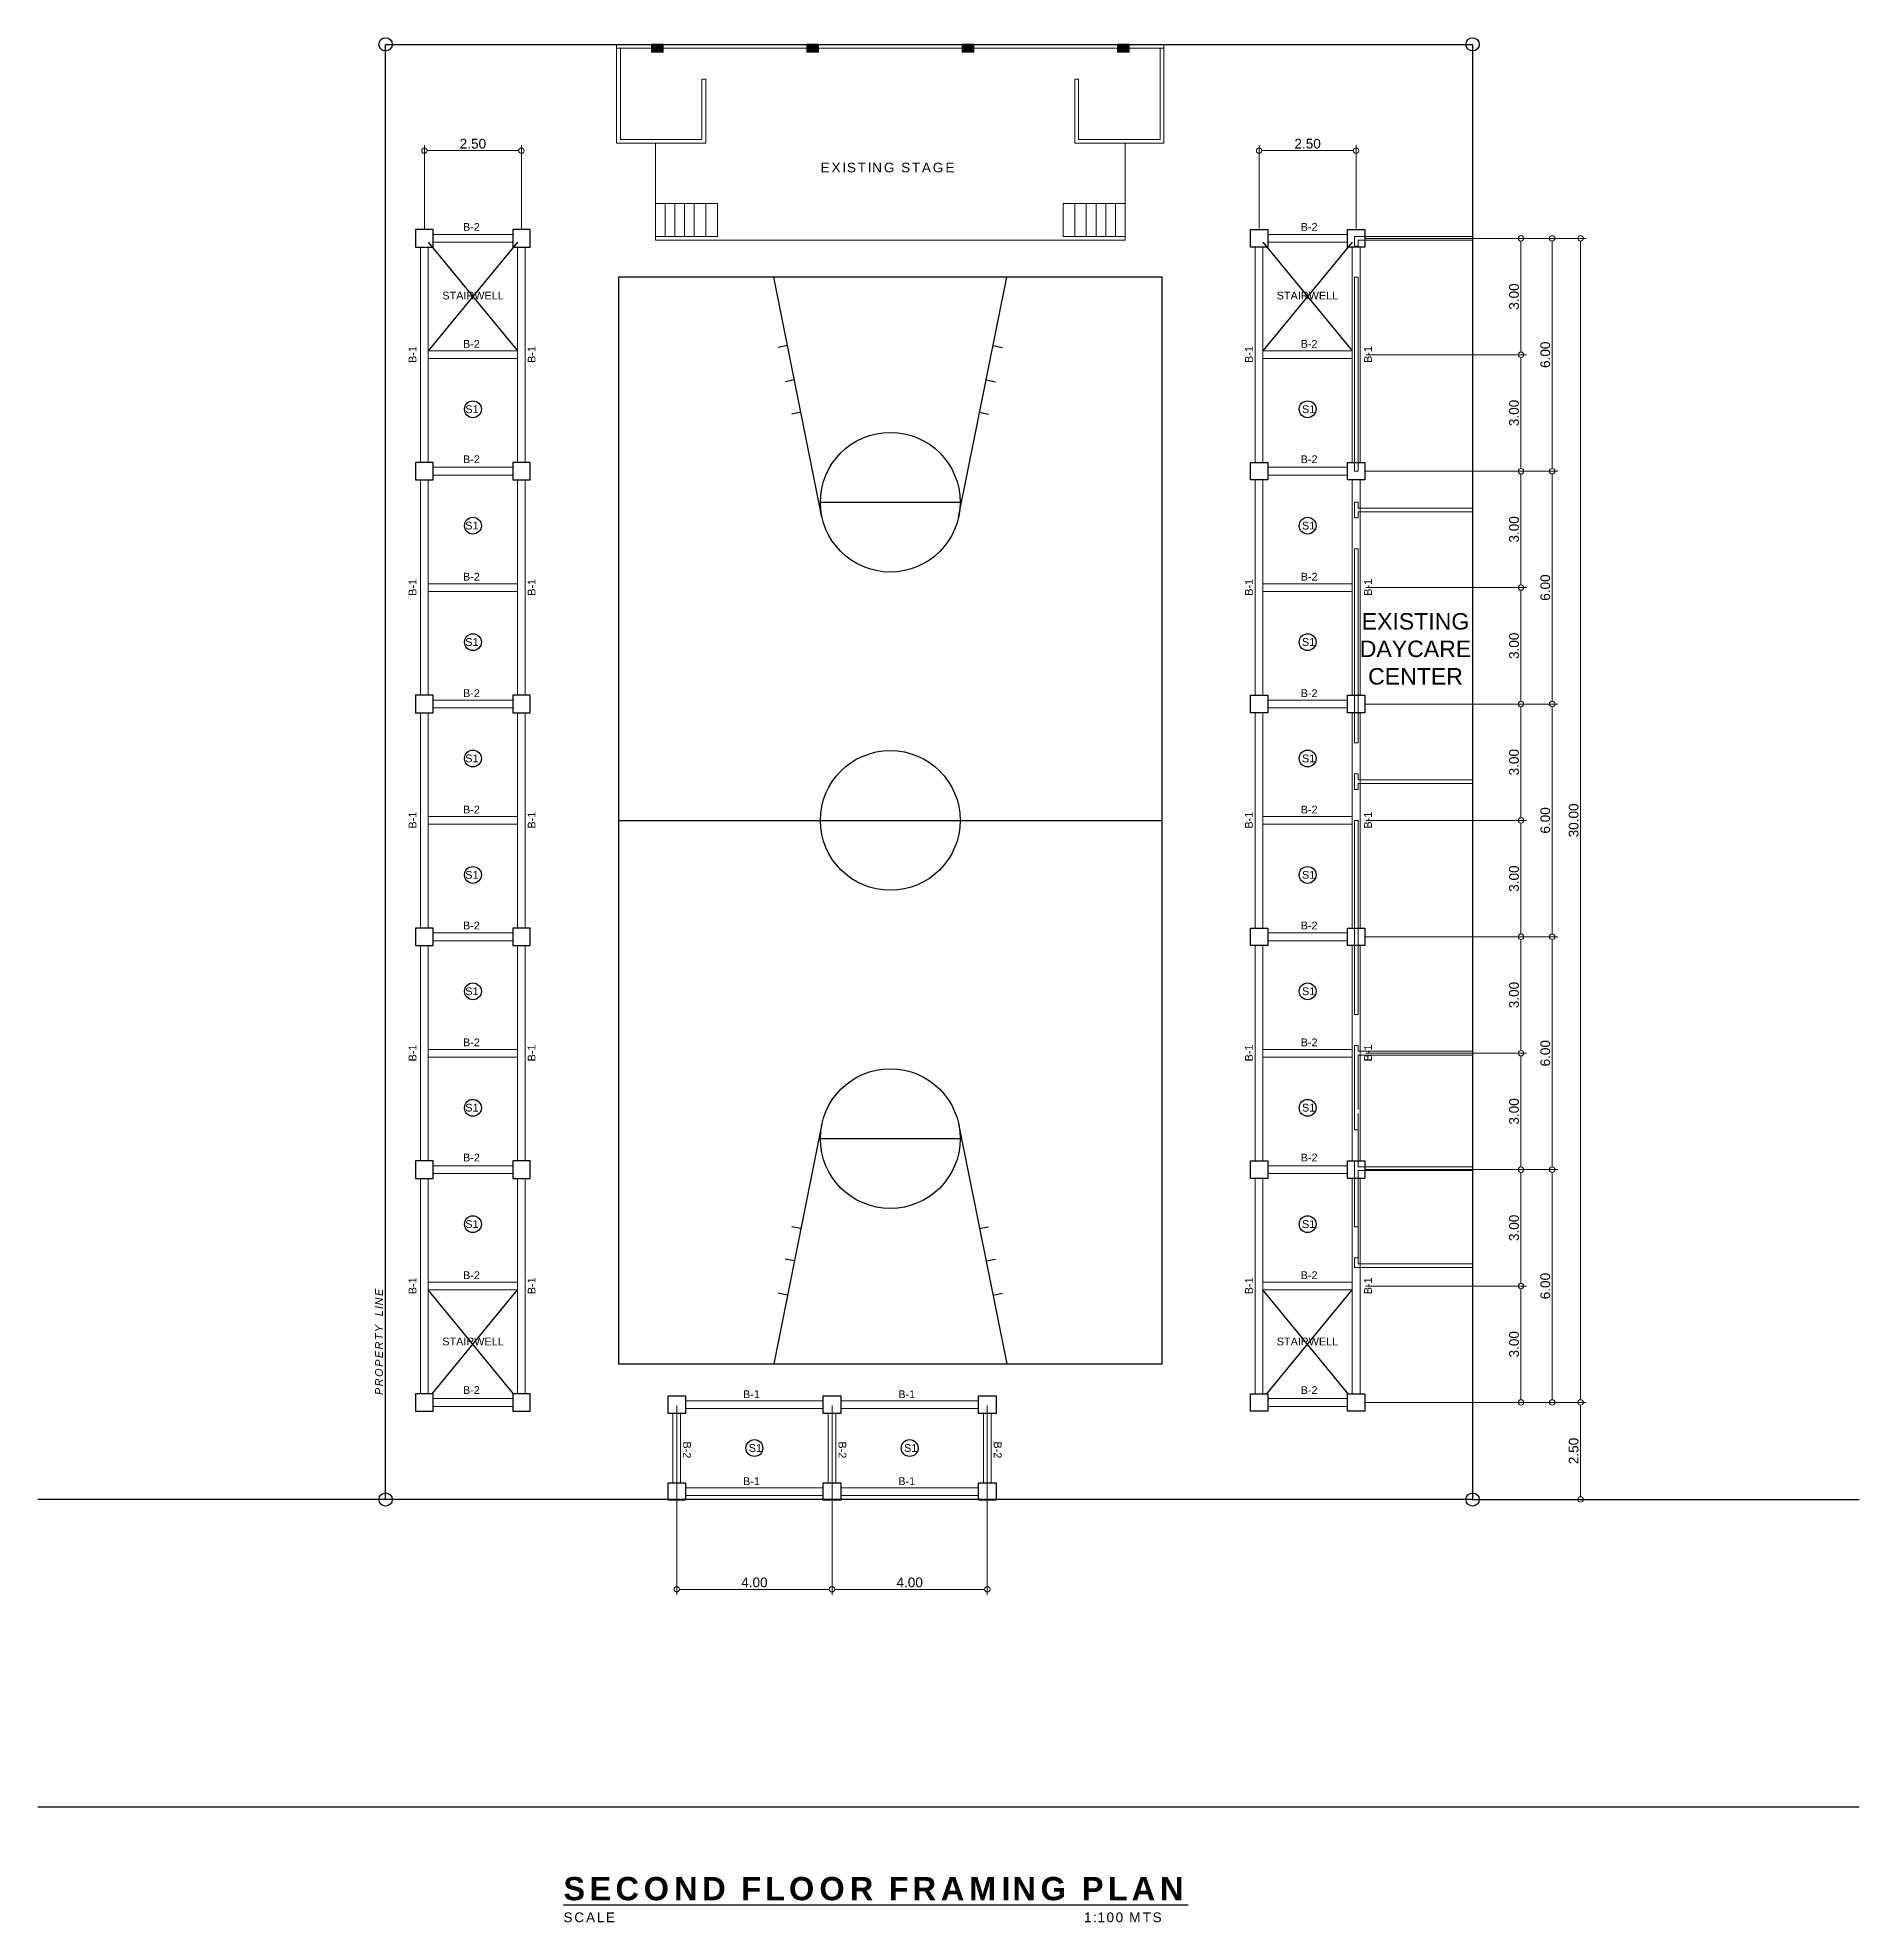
# Model space of a CAD drawing. Header units: inches. Extents: x -1369 to 1198, y -366 to 1398.
# Drawn here: x 162.08 to 209, y -234.19 to -185.63 of the extents above; entities that cross this region are included whole.
import ezdxf

# ---------------------------------------------------------------- set-up
doc = ezdxf.new("R2010")
doc.units = ezdxf.units.IN
doc.header["$MEASUREMENT"] = 0
doc.layers.add('BEAM', color=7, linetype='Continuous', lineweight=30, true_color=0x3838ff)
doc.layers.add('col', color=7, linetype='Continuous', true_color=0x0a0aff)
for name, color, linetype in [('COLM2', 7, 'Continuous'), ('txt', 7, 'Continuous'), ('wall', 7, 'Continuous')]:
    doc.layers.add(name, color=color, linetype=linetype)
doc.layers.add('dim.', color=10, linetype='Continuous', lineweight=15)
doc.styles.get("Standard").update_dxf_attribs({"font": 'arial.ttf'})
doc.dimstyles.get("Standard").update_dxf_attribs({"dimtxt": 0.25, "dimasz": 0.14, "dimexe": 0.145, "dimexo": 0.025, "dimgap": 0.05, "dimtad": 1, "dimzin": 0, "dimdsep": 46, "dimtxsty": 'Standard', "dimblk": 'DOTBLANK', "dimcen": 0.09, "dimclrd": 256, "dimclre": 256, "dimaunit": 1, "dimadec": 5, "dimazin": 0, "dimtfac": 1, "dimtix": 1, "dimtofl": 0, "dimtmove": 0, "dimatfit": 3, "dimfxl": 0, "dimtolj": 1, "dimtzin": 0, "dimlwd": -1, "dimlwe": -1, "dimarcsym": 0})

msp = doc.modelspace()

# ---------------------------------------------------------------- texts
for s, width, insert, char_height, attachment_point in [('B-2', 0.611407, (173.4708, -190.4038), 0.2, 3), ('B-2', 0.611407, (194.6131, -190.4038), 0.2, 1), ('STAIRWELL', 1.413426, (174.0866, -192.1723), 0.2, 3), ('STAIRWELL', 1.413426, (193.9973, -192.1723), 0.2, 1), ('B-2', 0.611407, (173.4708, -193.4177), 0.2, 3), ('B-2', 0.611407, (194.6131, -193.4177), 0.2, 1), ('S1', 0.490106, (173.4364, -195.1007), 0.2, 3), ('S1', 0.490106, (194.6475, -195.1007), 0.2, 1), ('B-2', 0.611407, (173.4708, -196.3906), 0.2, 3), ('B-2', 0.611407, (194.6131, -196.3906), 0.2, 1), ('S1', 0.490106, (173.4364, -198.1007), 0.2, 3), ('S1', 0.490106, (194.6475, -198.1007), 0.2, 1), ('B-2', 0.611407, (173.4708, -199.4177), 0.2, 3), ('B-2', 0.611407, (194.6131, -199.4177), 0.2, 1), ('S1', 0.490106, (173.4364, -201.1007), 0.2, 3), ('S1', 0.490106, (194.6475, -201.1007), 0.2, 1), ('B-2', 0.611407, (173.4708, -202.4184), 0.2, 3), ('B-2', 0.611407, (194.6131, -202.4184), 0.2, 1), ('S1', 0.490106, (173.4364, -204.1007), 0.2, 3), ('S1', 0.490106, (194.6475, -204.1007), 0.2, 1), ('B-2', 0.611407, (173.4708, -205.4177), 0.2, 3), ('B-2', 0.611407, (194.6131, -205.4177), 0.2, 1), ('S1', 0.490106, (173.4364, -207.1007), 0.2, 3), ('S1', 0.490106, (194.6475, -207.1007), 0.2, 1), ('B-2', 0.611407, (173.4708, -208.4064), 0.2, 3), ('B-2', 0.611407, (194.6131, -208.4064), 0.2, 1), ('S1', 0.490106, (173.4364, -210.1007), 0.2, 3), ('S1', 0.490106, (194.6475, -210.1007), 0.2, 1), ('B-2', 0.611407, (173.4708, -211.4177), 0.2, 3), ('B-2', 0.611407, (194.6131, -211.4177), 0.2, 1), ('S1', 0.490106, (173.4364, -213.1007), 0.2, 3), ('S1', 0.490106, (194.6475, -213.1007), 0.2, 1), ('B-2', 0.611407, (173.4708, -214.3866), 0.2, 3), ('B-2', 0.611407, (194.6131, -214.3866), 0.2, 1), ('S1', 0.490106, (173.4364, -216.1007), 0.2, 3), ('S1', 0.490106, (194.6475, -216.1007), 0.2, 1), ('B-2', 0.611407, (173.4708, -217.4177), 0.2, 3), ('B-2', 0.611407, (194.6131, -217.4177), 0.2, 1), ('STAIRWELL', 1.413426, (174.0866, -219.1266), 0.2, 3), ('STAIRWELL', 1.413426, (193.9973, -219.1266), 0.2, 1), ('B-2', 0.611407, (173.4708, -220.3787), 0.2, 3), ('B-1', 0.611407, (180.2487, -220.4858), 0.2, 1), ('B-1', 0.611407, (184.2487, -220.4858), 0.2, 1), ('B-2', 0.611407, (194.6131, -220.3787), 0.2, 1), ('S1', 0.490106, (180.3975, -221.871), 0.2, 1), ('S1', 0.490106, (184.3975, -221.871), 0.2, 1), ('B-1', 0.611407, (180.2487, -222.7263), 0.2, 1), ('B-1', 0.611407, (184.2487, -222.7263), 0.2, 1), ('{\\fArial|b1|i0|c0|p34;\\T1.2;\\LSECOND FLOOR FRAMING PLAN}', 18.411092, (175.6226, -233.0263), 0.6, 1)]:
    msp.add_mtext_dynamic_manual_height_columns(s, width=width, gutter_width=1, heights=[0], dxfattribs=dict(insert=insert, char_height=char_height, attachment_point=attachment_point))
at = {"char_height": 0.2}
for s, insert, attachment_point, rotation in [('B-1', (171.8364, -194.008), 7, 90), ('B-1', (174.9038, -194.008), 7, 90), ('B-1', (193.1801, -194.008), 1, 90), ('B-1', (196.2475, -194.008), 1, 90), ('B-1', (171.8364, -200.008), 7, 90), ('B-1', (174.9038, -200.008), 7, 90), ('B-1', (193.1801, -200.008), 1, 90), ('B-1', (196.2475, -200.008), 1, 90), ('B-1', (171.8364, -206.008), 7, 90), ('B-1', (174.9038, -206.008), 7, 90), ('B-1', (193.1801, -206.008), 1, 90), ('B-1', (196.2475, -206.008), 1, 90), ('B-1', (171.8364, -212.008), 7, 90), ('B-1', (174.9038, -212.008), 7, 90), ('B-1', (193.1801, -212.008), 1, 90), ('B-1', (196.2475, -212.008), 1, 90), ('B-1', (171.8364, -218.008), 7, 90), ('B-1', (174.9038, -218.008), 7, 90), ('B-1', (193.1801, -218.008), 1, 90), ('B-1', (196.2475, -218.008), 1, 90), ('B-2', (178.909, -221.8028), 1, 270), ('B-2', (182.909, -221.8028), 1, 270), ('B-2', (186.909, -221.8028), 1, 270)]:
    msp.add_mtext_dynamic_manual_height_columns(s, width=0.611407, gutter_width=1, heights=[0], dxfattribs=dict(at, insert=insert, attachment_point=attachment_point, rotation=rotation))
at = {"char_height": 0.25, "attachment_point": 1}
for s, insert, width in [('{\\T1.2;SCALE}', (175.6242, -233.9404), 2.789052), ('{\\T1.2;1:100 MTS}', (189.0302, -233.9404), 4.208436)]:
    msp.add_mtext(s, dxfattribs=dict(at, insert=insert, width=width))
at = {"layer": 'txt', "color": 8, "lineweight": 13, "true_color": 0x808080, "insert": (170.7728, -220.6049), "char_height": 0.2, "width": 4.498814, "attachment_point": 1, "rotation": 90}
msp.add_mtext('{\\fArial|b0|i1|c0|p34;\\T1.2;PROPERTY  LINE}', dxfattribs=at)

# ---------------------------------------------------------------- blocks, each defined once
blk = doc.blocks.new('_DotBlank')
at = {"color": 0, "linetype": 'ByBlock', "lineweight": -2}
blk.add_line((-0.5, 0), (-1, 0), dxfattribs=at)
blk.add_circle((0, 0), 0.5, dxfattribs=at)
blk = doc.blocks.new('*D680')
at = {"layer": 'Defpoints', "color": 0, "transparency": 16777216}
for p in [(178.542, -220.853), (182.542, -220.853), (178.542, -225.614)]:
    blk.add_point(p, dxfattribs=at)
at = {"layer": 'dim.', "transparency": 16777216}
for p, q in [((178.542, -220.878), (178.542, -225.759)), ((182.542, -220.878), (182.542, -225.759)), ((182.402, -225.614), (178.682, -225.614))]:
    blk.add_line(p, q, dxfattribs=at)
at = {"layer": 'dim.', "transparency": 16777216, "xscale": 0.14, "yscale": 0.14, "zscale": 0.14, "rotation": 180}
blk.add_blockref('_DotBlank', (178.542, -225.614), dxfattribs=at)
at = {"layer": 'dim.', "transparency": 16777216, "xscale": 0.14, "yscale": 0.14, "zscale": 0.14}
blk.add_blockref('_DotBlank', (182.542, -225.614), dxfattribs=at)
at = {"layer": 'dim.', "color": 0, "transparency": 16777216, "insert": (180.542, -225.436), "char_height": 0.25, "attachment_point": 5}
blk.add_mtext('\\A1;4.00', dxfattribs=at)
blk = doc.blocks.new('*D681')
at = {"layer": 'Defpoints', "color": 0, "transparency": 16777216}
for p in [(182.542, -220.853), (186.542, -220.853), (186.542, -225.614)]:
    blk.add_point(p, dxfattribs=at)
at = {"layer": 'dim.', "transparency": 16777216}
for p, q in [((182.542, -220.878), (182.542, -225.759)), ((186.542, -220.878), (186.542, -225.759)), ((182.682, -225.614), (186.402, -225.614))]:
    blk.add_line(p, q, dxfattribs=at)
at = {"layer": 'dim.', "transparency": 16777216, "xscale": 0.14, "yscale": 0.14, "zscale": 0.14, "rotation": 180}
blk.add_blockref('_DotBlank', (182.542, -225.614), dxfattribs=at)
at = {"layer": 'dim.', "transparency": 16777216, "xscale": 0.14, "yscale": 0.14, "zscale": 0.14}
blk.add_blockref('_DotBlank', (186.542, -225.614), dxfattribs=at)
at = {"layer": 'dim.', "color": 0, "transparency": 16777216, "insert": (184.542, -225.436), "char_height": 0.25, "attachment_point": 5}
blk.add_mtext('\\A1;4.00', dxfattribs=at)
blk = doc.blocks.new('bc')
at = {"color": 8, "true_color": 0x808080}
blk.add_lwpolyline([(7, 14), (-7, 14), (-7, -14), (7, -14)], close=True, dxfattribs=at)
for points in [[(-1.759, 7.817), (-3, 14)], [(1.759, 7.817), (3, 14)], [(-2.646, 12.235), (-2.887, 12.187)], [(2.646, 12.235), (2.887, 12.187)], [(-2.469, 11.353), (-2.71, 11.304)], [(2.469, 11.353), (2.71, 11.304)], [(-2.291, 10.52), (-2.532, 10.472)], [(2.291, 10.52), (2.532, 10.472)], [(1.8, 8.2), (-1.8, 8.2)], [(7, 0), (-7, 0)], [(-1.759, -7.817), (-3, -14)], [(1.8, -8.2), (-1.8, -8.2)], [(1.759, -7.817), (3, -14)], [(-2.291, -10.52), (-2.532, -10.472)], [(2.291, -10.52), (2.532, -10.472)], [(-2.469, -11.353), (-2.71, -11.304)], [(2.469, -11.353), (2.71, -11.304)], [(-2.646, -12.235), (-2.887, -12.187)], [(2.646, -12.235), (2.887, -12.187)]]:
    blk.add_lwpolyline(points, dxfattribs=at)
for centre in [(0, 8.2), (0, 0), (0, -8.2)]:
    blk.add_circle(centre, 1.8, dxfattribs=at)
blk = doc.blocks.new('2ND FLRR EX PLAN')
at = {"layer": 'COLM2', "lineweight": 13, "true_color": 0x808080}
h = blk.add_hatch(color=8, dxfattribs=at)
h.dxf.hatch_style = 1
h.paths.add_polyline_path([(207.892, -185.998), (207.892, -185.798), (208.192, -185.798), (208.192, -185.998)])
h = blk.add_hatch(color=8, dxfattribs=at)
h.dxf.hatch_style = 1
h.paths.add_polyline_path([(211.892, -185.998), (211.892, -185.798), (212.192, -185.798), (212.192, -185.998)])
h = blk.add_hatch(color=8, dxfattribs=at)
h.dxf.hatch_style = 1
h.paths.add_polyline_path([(215.892, -185.998), (215.892, -185.798), (216.192, -185.798), (216.192, -185.998)])
h = blk.add_hatch(color=8, dxfattribs=at)
h.dxf.hatch_style = 1
h.paths.add_polyline_path([(219.892, -185.998), (219.892, -185.798), (220.192, -185.798), (220.192, -185.998)])
at = {"color": 8, "lineweight": 13, "true_color": 0x808080}
for p, q in [((206.992, -185.898), (206.992, -188.349)), ((207.092, -188.249), (207.092, -185.898)), ((220.992, -188.249), (220.992, -185.898)), ((221.092, -185.898), (221.092, -188.349)), ((209.192, -188.249), (209.192, -186.698)), ((209.292, -186.698), (209.292, -188.349)), ((209.292, -188.349), (206.992, -188.349)), ((207.092, -188.249), (209.192, -188.249)), ((218.792, -188.349), (221.092, -188.349)), ((220.992, -188.249), (218.892, -188.249))]:
    blk.add_line(p, q, dxfattribs=at)
for points in [[(207.892, -185.898), (206.992, -185.898), (206.992, -185.798)], [(219.892, -185.898), (208.192, -185.898), (208.192, -185.798)], [(219.892, -185.898), (221.092, -185.898), (221.092, -185.798)], [(209.192, -186.698), (209.292, -186.698)], [(218.792, -188.349), (218.792, -186.698), (218.892, -186.698), (218.892, -188.249)], [(207.992, -190.748), (207.992, -189.898)], [(207.992, -189.898), (209.592, -189.898), (209.592, -190.748), (207.992, -190.748)], [(208.242, -190.748), (208.242, -189.898)], [(208.492, -190.748), (208.492, -189.898)], [(208.742, -190.748), (208.742, -189.898)], [(208.992, -190.748), (208.992, -189.898)], [(209.292, -190.748), (209.292, -189.898)], [(220.092, -189.898), (218.492, -189.898), (218.492, -190.748), (220.092, -190.748)], [(218.792, -190.748), (218.792, -189.898)], [(219.092, -190.748), (219.092, -189.898)], [(219.342, -190.748), (219.342, -189.898)], [(219.592, -190.748), (219.592, -189.898)], [(219.842, -190.748), (219.842, -189.898)], [(220.092, -190.748), (220.092, -189.898)], [(229.042, -190.748), (225.996, -190.748), (225.996, -190.998)], [(226.096, -190.998), (226.096, -190.848), (229.042, -190.848)], [(226.096, -190.998), (225.996, -190.998)], [(225.996, -191.798), (225.996, -196.798)], [(226.096, -191.798), (225.996, -191.798)], [(226.096, -196.798), (226.096, -191.798)], [(226.096, -196.798), (225.996, -196.798)], [(225.996, -197.598), (225.996, -197.998)], [(226.096, -197.598), (225.996, -197.598)], [(226.096, -197.748), (226.096, -197.598)], [(226.096, -197.998), (225.996, -197.998)], [(226.096, -197.748), (229.042, -197.748)], [(226.096, -197.998), (226.096, -197.848)], [(226.096, -197.848), (229.042, -197.848)], [(225.996, -198.798), (225.996, -203.798)], [(226.096, -198.798), (225.996, -198.798)], [(226.096, -203.798), (226.096, -198.798)], [(226.096, -203.798), (225.996, -203.798)], [(225.996, -204.598), (225.996, -204.998)], [(226.096, -204.598), (225.996, -204.598)], [(226.096, -204.748), (226.096, -204.598)], [(226.096, -204.748), (229.042, -204.748)], [(226.096, -204.848), (229.042, -204.848)], [(226.096, -204.848), (226.096, -204.998)], [(226.096, -204.998), (225.996, -204.998)], [(225.996, -205.798), (225.996, -210.798)], [(226.096, -205.798), (225.996, -205.798)], [(226.096, -205.798), (226.096, -210.798)], [(226.096, -210.798), (225.996, -210.798)], [(225.996, -211.598), (225.996, -213.773)], [(226.096, -211.598), (225.996, -211.598)], [(226.096, -211.598), (226.096, -211.748)], [(226.096, -211.748), (229.042, -211.748)], [(226.096, -211.848), (226.096, -213.248)], [(226.096, -211.848), (229.042, -211.848)], [(226.096, -214.723), (226.096, -213.348)], [(226.096, -213.773), (225.996, -213.773)], [(225.996, -214.573), (225.996, -216.273)], [(226.096, -214.573), (225.996, -214.573)], [(226.096, -214.723), (229.042, -214.723)], [(226.096, -214.823), (229.042, -214.823)], [(229.042, -217.223), (226.096, -217.223), (226.096, -214.823)], [(226.096, -216.273), (225.996, -216.273)], [(225.996, -217.073), (225.996, -217.323), (229.042, -217.323)], [(226.096, -217.073), (225.996, -217.073)]]:
    blk.add_lwpolyline(points, dxfattribs=at)
at = {"layer": 'COLM2', "color": 8, "lineweight": 13, "true_color": 0x808080}
for points in [[(207.892, -185.998), (207.892, -185.798), (208.192, -185.798), (208.192, -185.998)], [(211.892, -185.998), (211.892, -185.798), (212.192, -185.798), (212.192, -185.998)], [(215.892, -185.998), (215.892, -185.798), (216.192, -185.798), (216.192, -185.998)], [(219.892, -185.998), (219.892, -185.798), (220.192, -185.798), (220.192, -185.998)]]:
    blk.add_lwpolyline(points, close=True, dxfattribs=at)
at = {"layer": 'wall', "color": 8, "lineweight": 13, "true_color": 0x808080}
for points in [[(220.092, -190.848), (207.992, -190.848), (207.992, -188.349)], [(220.092, -189.898), (220.092, -188.349)], [(220.092, -190.748), (220.092, -190.848)]]:
    blk.add_lwpolyline(points, dxfattribs=at)
at = {"color": 8, "true_color": 0x808080, "rotation": 180}
blk.add_blockref('bc', (214.042, -205.798), dxfattribs=at)
at = {"color": 8, "lineweight": 13, "true_color": 0x808080, "insert": (221.2, -200.455), "char_height": 0.425, "attachment_point": 1}
blk.add_mtext_dynamic_manual_height_columns('\\pxqc;EXISTING \\PDAYCARE\\PCENTER', width=12.74092, gutter_width=1, heights=[0], dxfattribs=at)
at = {"layer": 'txt', "color": 8, "lineweight": 13, "true_color": 0x808080, "insert": (212.249, -188.848), "char_height": 0.25, "width": 3.97746, "attachment_point": 1}
blk.add_mtext('{\\T1.2;EXISTING STAGE}', dxfattribs=at)
blk = doc.blocks.new('*D683')
at = {"layer": 'Defpoints', "color": 0, "transparency": 16777216}
for p in [(196.267, -190.798), (196.267, -220.798), (201.822, -220.798)]:
    blk.add_point(p, dxfattribs=at)
at = {"layer": 'dim.', "transparency": 16777216}
for p, q in [((196.292, -190.798), (201.967, -190.798)), ((201.822, -190.938), (201.822, -220.658)), ((196.292, -220.798), (201.967, -220.798))]:
    blk.add_line(p, q, dxfattribs=at)
at = {"layer": 'dim.', "transparency": 16777216, "xscale": 0.14, "yscale": 0.14, "zscale": 0.14}
for p, rotation in [((201.822, -190.798), 90), ((201.822, -220.798), 270)]:
    blk.add_blockref('_DotBlank', p, dxfattribs=dict(at, rotation=rotation))
at = {"layer": 'dim.', "color": 0, "transparency": 16777216, "insert": (201.645, -205.798), "char_height": 0.25, "attachment_point": 5, "rotation": 90}
blk.add_mtext('\\A1;30.00', dxfattribs=at)
blk = doc.blocks.new('*D684')
at = {"layer": 'Defpoints', "color": 0, "transparency": 16777216}
for p in [(196.267, -217.798), (200.287, -217.798), (196.267, -220.798)]:
    blk.add_point(p, dxfattribs=at)
at = {"layer": 'dim.', "transparency": 16777216}
for p, q in [((196.292, -217.798), (200.432, -217.798)), ((200.287, -220.658), (200.287, -217.938)), ((196.292, -220.798), (200.432, -220.798))]:
    blk.add_line(p, q, dxfattribs=at)
at = {"layer": 'dim.', "transparency": 16777216, "xscale": 0.14, "yscale": 0.14, "zscale": 0.14}
for p, rotation in [((200.287, -217.798), 90), ((200.287, -220.798), 270)]:
    blk.add_blockref('_DotBlank', p, dxfattribs=dict(at, rotation=rotation))
at = {"layer": 'dim.', "color": 0, "transparency": 16777216, "insert": (200.109, -219.298), "char_height": 0.25, "attachment_point": 5, "rotation": 90}
blk.add_mtext('\\A1;3.00', dxfattribs=at)
blk = doc.blocks.new('*D685')
at = {"layer": 'Defpoints', "color": 0, "transparency": 16777216}
for p in [(196.267, -214.798), (196.267, -220.798), (201.091, -220.798)]:
    blk.add_point(p, dxfattribs=at)
at = {"layer": 'dim.', "transparency": 16777216}
for p, q in [((196.292, -214.798), (201.236, -214.798)), ((201.091, -214.938), (201.091, -220.658)), ((196.292, -220.798), (201.236, -220.798))]:
    blk.add_line(p, q, dxfattribs=at)
at = {"layer": 'dim.', "transparency": 16777216, "xscale": 0.14, "yscale": 0.14, "zscale": 0.14}
for p, rotation in [((201.091, -214.798), 90), ((201.091, -220.798), 270)]:
    blk.add_blockref('_DotBlank', p, dxfattribs=dict(at, rotation=rotation))
at = {"layer": 'dim.', "color": 0, "transparency": 16777216, "insert": (200.914, -217.798), "char_height": 0.25, "attachment_point": 5, "rotation": 90}
blk.add_mtext('\\A1;6.00', dxfattribs=at)
blk = doc.blocks.new('*D686')
at = {"layer": 'Defpoints', "color": 0, "transparency": 16777216}
for p in [(196.267, -214.798), (200.287, -214.798), (196.267, -217.798)]:
    blk.add_point(p, dxfattribs=at)
at = {"layer": 'dim.', "transparency": 16777216}
for p, q in [((196.292, -214.798), (200.432, -214.798)), ((200.287, -217.658), (200.287, -214.938)), ((196.292, -217.798), (200.432, -217.798))]:
    blk.add_line(p, q, dxfattribs=at)
at = {"layer": 'dim.', "transparency": 16777216, "xscale": 0.14, "yscale": 0.14, "zscale": 0.14}
for p, rotation in [((200.287, -214.798), 90), ((200.287, -217.798), 270)]:
    blk.add_blockref('_DotBlank', p, dxfattribs=dict(at, rotation=rotation))
at = {"layer": 'dim.', "color": 0, "transparency": 16777216, "insert": (200.109, -216.298), "char_height": 0.25, "attachment_point": 5, "rotation": 90}
blk.add_mtext('\\A1;3.00', dxfattribs=at)
blk = doc.blocks.new('*D688')
at = {"layer": 'Defpoints', "color": 0, "transparency": 16777216}
for p in [(196.267, -211.798), (200.287, -211.798), (196.267, -214.798)]:
    blk.add_point(p, dxfattribs=at)
at = {"layer": 'dim.', "transparency": 16777216}
for p, q in [((196.292, -211.798), (200.432, -211.798)), ((200.287, -214.658), (200.287, -211.938)), ((196.292, -214.798), (200.432, -214.798))]:
    blk.add_line(p, q, dxfattribs=at)
at = {"layer": 'dim.', "transparency": 16777216, "xscale": 0.14, "yscale": 0.14, "zscale": 0.14}
for p, rotation in [((200.287, -211.798), 90), ((200.287, -214.798), 270)]:
    blk.add_blockref('_DotBlank', p, dxfattribs=dict(at, rotation=rotation))
at = {"layer": 'dim.', "color": 0, "transparency": 16777216, "insert": (200.109, -213.298), "char_height": 0.25, "attachment_point": 5, "rotation": 90}
blk.add_mtext('\\A1;3.00', dxfattribs=at)
blk = doc.blocks.new('*D689')
at = {"layer": 'Defpoints', "color": 0, "transparency": 16777216}
for p in [(196.267, -208.798), (196.267, -214.798), (201.091, -214.798)]:
    blk.add_point(p, dxfattribs=at)
at = {"layer": 'dim.', "transparency": 16777216}
for p, q in [((196.292, -208.798), (201.236, -208.798)), ((201.091, -208.938), (201.091, -214.658)), ((196.292, -214.798), (201.236, -214.798))]:
    blk.add_line(p, q, dxfattribs=at)
at = {"layer": 'dim.', "transparency": 16777216, "xscale": 0.14, "yscale": 0.14, "zscale": 0.14}
for p, rotation in [((201.091, -208.798), 90), ((201.091, -214.798), 270)]:
    blk.add_blockref('_DotBlank', p, dxfattribs=dict(at, rotation=rotation))
at = {"layer": 'dim.', "color": 0, "transparency": 16777216, "insert": (200.914, -211.798), "char_height": 0.25, "attachment_point": 5, "rotation": 90}
blk.add_mtext('\\A1;6.00', dxfattribs=at)
blk = doc.blocks.new('*D687')
at = {"layer": 'Defpoints', "color": 0, "transparency": 16777216}
for p in [(196.267, -208.798), (200.287, -208.798), (196.267, -211.798)]:
    blk.add_point(p, dxfattribs=at)
at = {"layer": 'dim.', "transparency": 16777216}
for p, q in [((196.292, -208.798), (200.432, -208.798)), ((200.287, -211.658), (200.287, -208.938)), ((196.292, -211.798), (200.432, -211.798))]:
    blk.add_line(p, q, dxfattribs=at)
at = {"layer": 'dim.', "transparency": 16777216, "xscale": 0.14, "yscale": 0.14, "zscale": 0.14}
for p, rotation in [((200.287, -208.798), 90), ((200.287, -211.798), 270)]:
    blk.add_blockref('_DotBlank', p, dxfattribs=dict(at, rotation=rotation))
at = {"layer": 'dim.', "color": 0, "transparency": 16777216, "insert": (200.109, -210.298), "char_height": 0.25, "attachment_point": 5, "rotation": 90}
blk.add_mtext('\\A1;3.00', dxfattribs=at)
blk = doc.blocks.new('*D691')
at = {"layer": 'Defpoints', "color": 0, "transparency": 16777216}
for p in [(196.267, -205.798), (200.287, -205.798), (196.267, -208.798)]:
    blk.add_point(p, dxfattribs=at)
at = {"layer": 'dim.', "transparency": 16777216}
for p, q in [((196.292, -205.798), (200.432, -205.798)), ((200.287, -208.658), (200.287, -205.938)), ((196.292, -208.798), (200.432, -208.798))]:
    blk.add_line(p, q, dxfattribs=at)
at = {"layer": 'dim.', "transparency": 16777216, "xscale": 0.14, "yscale": 0.14, "zscale": 0.14}
for p, rotation in [((200.287, -205.798), 90), ((200.287, -208.798), 270)]:
    blk.add_blockref('_DotBlank', p, dxfattribs=dict(at, rotation=rotation))
at = {"layer": 'dim.', "color": 0, "transparency": 16777216, "insert": (200.109, -207.298), "char_height": 0.25, "attachment_point": 5, "rotation": 90}
blk.add_mtext('\\A1;3.00', dxfattribs=at)
blk = doc.blocks.new('*D692')
at = {"layer": 'Defpoints', "color": 0, "transparency": 16777216}
for p in [(196.267, -202.798), (196.267, -208.798), (201.091, -208.798)]:
    blk.add_point(p, dxfattribs=at)
at = {"layer": 'dim.', "transparency": 16777216}
for p, q in [((196.292, -202.798), (201.236, -202.798)), ((201.091, -202.938), (201.091, -208.658)), ((196.292, -208.798), (201.236, -208.798))]:
    blk.add_line(p, q, dxfattribs=at)
at = {"layer": 'dim.', "transparency": 16777216, "xscale": 0.14, "yscale": 0.14, "zscale": 0.14}
for p, rotation in [((201.091, -202.798), 90), ((201.091, -208.798), 270)]:
    blk.add_blockref('_DotBlank', p, dxfattribs=dict(at, rotation=rotation))
at = {"layer": 'dim.', "color": 0, "transparency": 16777216, "insert": (200.914, -205.798), "char_height": 0.25, "attachment_point": 5, "rotation": 90}
blk.add_mtext('\\A1;6.00', dxfattribs=at)
blk = doc.blocks.new('*D690')
at = {"layer": 'Defpoints', "color": 0, "transparency": 16777216}
for p in [(196.267, -202.798), (200.287, -202.798), (196.267, -205.798)]:
    blk.add_point(p, dxfattribs=at)
at = {"layer": 'dim.', "transparency": 16777216}
for p, q in [((196.292, -202.798), (200.432, -202.798)), ((200.287, -205.658), (200.287, -202.938)), ((196.292, -205.798), (200.432, -205.798))]:
    blk.add_line(p, q, dxfattribs=at)
at = {"layer": 'dim.', "transparency": 16777216, "xscale": 0.14, "yscale": 0.14, "zscale": 0.14}
for p, rotation in [((200.287, -202.798), 90), ((200.287, -205.798), 270)]:
    blk.add_blockref('_DotBlank', p, dxfattribs=dict(at, rotation=rotation))
at = {"layer": 'dim.', "color": 0, "transparency": 16777216, "insert": (200.109, -204.298), "char_height": 0.25, "attachment_point": 5, "rotation": 90}
blk.add_mtext('\\A1;3.00', dxfattribs=at)
blk = doc.blocks.new('*D694')
at = {"layer": 'Defpoints', "color": 0, "transparency": 16777216}
for p in [(196.267, -199.798), (200.287, -199.798), (196.267, -202.798)]:
    blk.add_point(p, dxfattribs=at)
at = {"layer": 'dim.', "transparency": 16777216}
for p, q in [((196.292, -199.798), (200.432, -199.798)), ((200.287, -202.658), (200.287, -199.938)), ((196.292, -202.798), (200.432, -202.798))]:
    blk.add_line(p, q, dxfattribs=at)
at = {"layer": 'dim.', "transparency": 16777216, "xscale": 0.14, "yscale": 0.14, "zscale": 0.14}
for p, rotation in [((200.287, -199.798), 90), ((200.287, -202.798), 270)]:
    blk.add_blockref('_DotBlank', p, dxfattribs=dict(at, rotation=rotation))
at = {"layer": 'dim.', "color": 0, "transparency": 16777216, "insert": (200.109, -201.298), "char_height": 0.25, "attachment_point": 5, "rotation": 90}
blk.add_mtext('\\A1;3.00', dxfattribs=at)
blk = doc.blocks.new('*D695')
at = {"layer": 'Defpoints', "color": 0, "transparency": 16777216}
for p in [(196.267, -196.798), (196.267, -202.798), (201.091, -202.798)]:
    blk.add_point(p, dxfattribs=at)
at = {"layer": 'dim.', "transparency": 16777216}
for p, q in [((196.292, -196.798), (201.236, -196.798)), ((201.091, -196.938), (201.091, -202.658)), ((196.292, -202.798), (201.236, -202.798))]:
    blk.add_line(p, q, dxfattribs=at)
at = {"layer": 'dim.', "transparency": 16777216, "xscale": 0.14, "yscale": 0.14, "zscale": 0.14}
for p, rotation in [((201.091, -196.798), 90), ((201.091, -202.798), 270)]:
    blk.add_blockref('_DotBlank', p, dxfattribs=dict(at, rotation=rotation))
at = {"layer": 'dim.', "color": 0, "transparency": 16777216, "insert": (200.914, -199.798), "char_height": 0.25, "attachment_point": 5, "rotation": 90}
blk.add_mtext('\\A1;6.00', dxfattribs=at)
blk = doc.blocks.new('*D693')
at = {"layer": 'Defpoints', "color": 0, "transparency": 16777216}
for p in [(196.267, -196.798), (200.287, -196.798), (196.267, -199.798)]:
    blk.add_point(p, dxfattribs=at)
at = {"layer": 'dim.', "transparency": 16777216}
for p, q in [((196.292, -196.798), (200.432, -196.798)), ((200.287, -199.658), (200.287, -196.938)), ((196.292, -199.798), (200.432, -199.798))]:
    blk.add_line(p, q, dxfattribs=at)
at = {"layer": 'dim.', "transparency": 16777216, "xscale": 0.14, "yscale": 0.14, "zscale": 0.14}
for p, rotation in [((200.287, -196.798), 90), ((200.287, -199.798), 270)]:
    blk.add_blockref('_DotBlank', p, dxfattribs=dict(at, rotation=rotation))
at = {"layer": 'dim.', "color": 0, "transparency": 16777216, "insert": (200.109, -198.298), "char_height": 0.25, "attachment_point": 5, "rotation": 90}
blk.add_mtext('\\A1;3.00', dxfattribs=at)
blk = doc.blocks.new('*D697')
at = {"layer": 'Defpoints', "color": 0, "transparency": 16777216}
for p in [(196.267, -193.798), (200.287, -193.798), (196.267, -196.798)]:
    blk.add_point(p, dxfattribs=at)
at = {"layer": 'dim.', "transparency": 16777216}
for p, q in [((196.292, -193.798), (200.432, -193.798)), ((200.287, -196.658), (200.287, -193.938)), ((196.292, -196.798), (200.432, -196.798))]:
    blk.add_line(p, q, dxfattribs=at)
at = {"layer": 'dim.', "transparency": 16777216, "xscale": 0.14, "yscale": 0.14, "zscale": 0.14}
for p, rotation in [((200.287, -193.798), 90), ((200.287, -196.798), 270)]:
    blk.add_blockref('_DotBlank', p, dxfattribs=dict(at, rotation=rotation))
at = {"layer": 'dim.', "color": 0, "transparency": 16777216, "insert": (200.109, -195.298), "char_height": 0.25, "attachment_point": 5, "rotation": 90}
blk.add_mtext('\\A1;3.00', dxfattribs=at)
blk = doc.blocks.new('*D698')
at = {"layer": 'Defpoints', "color": 0, "transparency": 16777216}
for p in [(196.267, -190.798), (196.267, -196.798), (201.091, -196.798)]:
    blk.add_point(p, dxfattribs=at)
at = {"layer": 'dim.', "transparency": 16777216}
for p, q in [((196.292, -190.798), (201.236, -190.798)), ((201.091, -190.938), (201.091, -196.658)), ((196.292, -196.798), (201.236, -196.798))]:
    blk.add_line(p, q, dxfattribs=at)
at = {"layer": 'dim.', "transparency": 16777216, "xscale": 0.14, "yscale": 0.14, "zscale": 0.14}
for p, rotation in [((201.091, -190.798), 90), ((201.091, -196.798), 270)]:
    blk.add_blockref('_DotBlank', p, dxfattribs=dict(at, rotation=rotation))
at = {"layer": 'dim.', "color": 0, "transparency": 16777216, "insert": (200.914, -193.798), "char_height": 0.25, "attachment_point": 5, "rotation": 90}
blk.add_mtext('\\A1;6.00', dxfattribs=at)
blk = doc.blocks.new('*D696')
at = {"layer": 'Defpoints', "color": 0, "transparency": 16777216}
for p in [(196.267, -190.798), (200.287, -190.798), (196.267, -193.798)]:
    blk.add_point(p, dxfattribs=at)
at = {"layer": 'dim.', "transparency": 16777216}
for p, q in [((196.292, -190.798), (200.432, -190.798)), ((200.287, -193.658), (200.287, -190.938)), ((196.292, -193.798), (200.432, -193.798))]:
    blk.add_line(p, q, dxfattribs=at)
at = {"layer": 'dim.', "transparency": 16777216, "xscale": 0.14, "yscale": 0.14, "zscale": 0.14}
for p, rotation in [((200.287, -190.798), 90), ((200.287, -193.798), 270)]:
    blk.add_blockref('_DotBlank', p, dxfattribs=dict(at, rotation=rotation))
at = {"layer": 'dim.', "color": 0, "transparency": 16777216, "insert": (200.109, -192.298), "char_height": 0.25, "attachment_point": 5, "rotation": 90}
blk.add_mtext('\\A1;3.00', dxfattribs=at)
blk = doc.blocks.new('*D699')
at = {"layer": 'Defpoints', "color": 0, "transparency": 16777216}
for p in [(196.267, -220.798), (197.042, -223.298), (201.822, -223.298)]:
    blk.add_point(p, dxfattribs=at)
at = {"layer": 'dim.', "transparency": 16777216}
for p, q in [((196.292, -220.798), (201.967, -220.798)), ((201.822, -220.938), (201.822, -223.158)), ((197.067, -223.298), (201.967, -223.298))]:
    blk.add_line(p, q, dxfattribs=at)
at = {"layer": 'dim.', "transparency": 16777216, "xscale": 0.14, "yscale": 0.14, "zscale": 0.14}
for p, rotation in [((201.822, -220.798), 90), ((201.822, -223.298), 270)]:
    blk.add_blockref('_DotBlank', p, dxfattribs=dict(at, rotation=rotation))
at = {"layer": 'dim.', "color": 0, "transparency": 16777216, "insert": (201.645, -222.048), "char_height": 0.25, "attachment_point": 5, "rotation": 90}
blk.add_mtext('\\A1;2.50', dxfattribs=at)
blk = doc.blocks.new('*D700')
at = {"layer": 'Defpoints', "color": 0, "transparency": 16777216}
for p in [(174.542, -188.538), (172.042, -190.573), (174.542, -190.573)]:
    blk.add_point(p, dxfattribs=at)
at = {"layer": 'dim.', "transparency": 16777216}
for p, q in [((172.042, -190.548), (172.042, -188.393)), ((174.542, -190.548), (174.542, -188.393)), ((172.182, -188.538), (174.402, -188.538))]:
    blk.add_line(p, q, dxfattribs=at)
at = {"layer": 'dim.', "transparency": 16777216, "xscale": 0.14, "yscale": 0.14, "zscale": 0.14, "rotation": 180}
blk.add_blockref('_DotBlank', (172.042, -188.538), dxfattribs=at)
at = {"layer": 'dim.', "transparency": 16777216, "xscale": 0.14, "yscale": 0.14, "zscale": 0.14}
blk.add_blockref('_DotBlank', (174.542, -188.538), dxfattribs=at)
at = {"layer": 'dim.', "color": 0, "transparency": 16777216, "insert": (173.292, -188.36), "char_height": 0.25, "attachment_point": 5}
blk.add_mtext('\\A1;2.50', dxfattribs=at)
blk = doc.blocks.new('*D701')
at = {"layer": 'Defpoints', "color": 0, "transparency": 16777216}
for p in [(196.042, -188.538), (193.542, -190.573), (196.042, -190.573)]:
    blk.add_point(p, dxfattribs=at)
at = {"layer": 'dim.', "transparency": 16777216}
for p, q in [((193.542, -190.548), (193.542, -188.393)), ((196.042, -190.548), (196.042, -188.393)), ((193.682, -188.538), (195.902, -188.538))]:
    blk.add_line(p, q, dxfattribs=at)
at = {"layer": 'dim.', "transparency": 16777216, "xscale": 0.14, "yscale": 0.14, "zscale": 0.14, "rotation": 180}
blk.add_blockref('_DotBlank', (193.542, -188.538), dxfattribs=at)
at = {"layer": 'dim.', "transparency": 16777216, "xscale": 0.14, "yscale": 0.14, "zscale": 0.14}
blk.add_blockref('_DotBlank', (196.042, -188.538), dxfattribs=at)
at = {"layer": 'dim.', "color": 0, "transparency": 16777216, "insert": (194.792, -188.36), "char_height": 0.25, "attachment_point": 5}
blk.add_mtext('\\A1;2.50', dxfattribs=at)

# ---------------------------------------------------------------- dimensions: what is measured, and where the dimension line sits
at = {"layer": 'dim.', "color": 0}
for base, p1, p2, picture, middle in [((174.542, -188.5376), (172.042, -190.5734), (174.542, -190.5734), '*D700', (173.292, -188.36)), ((196.042, -188.5376), (193.542, -190.5734), (196.042, -190.5734), '*D701', (194.792, -188.36)), ((178.542, -225.6139), (182.542, -220.8528), (178.542, -220.8528), '*D680', (180.542, -225.4362)), ((186.542, -225.6139), (182.542, -220.8528), (186.542, -220.8528), '*D681', (184.542, -225.4362))]:
    dim = msp.add_linear_dim(base=base, p1=p1, p2=p2, dimstyle='Standard', dxfattribs=at)
    dim.commit()
    dim.dimension.update_dxf_attribs({"geometry": picture, "text_midpoint": middle})
for base, p1, p2, picture, middle in [((201.8224, -220.7984), (196.267, -190.7984), (196.267, -220.7984), '*D683', (201.6447, -205.7984)), ((201.0914, -196.7984), (196.267, -190.7984), (196.267, -196.7984), '*D698', (200.9138, -193.7984)), ((200.2865, -190.7984), (196.267, -193.7984), (196.267, -190.7984), '*D696', (200.1088, -192.2984)), ((200.2865, -193.7984), (196.267, -196.7984), (196.267, -193.7984), '*D697', (200.1088, -195.2984)), ((201.0914, -202.7984), (196.267, -196.7984), (196.267, -202.7984), '*D695', (200.9138, -199.7984)), ((200.2865, -196.7984), (196.267, -199.7984), (196.267, -196.7984), '*D693', (200.1088, -198.2984)), ((200.2865, -199.7984), (196.267, -202.7984), (196.267, -199.7984), '*D694', (200.1088, -201.2984)), ((201.0914, -208.7984), (196.267, -202.7984), (196.267, -208.7984), '*D692', (200.9138, -205.7984)), ((200.2865, -202.7984), (196.267, -205.7984), (196.267, -202.7984), '*D690', (200.1088, -204.2984)), ((200.2865, -205.7984), (196.267, -208.7984), (196.267, -205.7984), '*D691', (200.1088, -207.2984)), ((201.0914, -214.7984), (196.267, -208.7984), (196.267, -214.7984), '*D689', (200.9138, -211.7984)), ((200.2865, -208.7984), (196.267, -211.7984), (196.267, -208.7984), '*D687', (200.1088, -210.2984)), ((200.2865, -211.7984), (196.267, -214.7984), (196.267, -211.7984), '*D688', (200.1088, -213.2984)), ((201.0914, -220.7984), (196.267, -214.7984), (196.267, -220.7984), '*D685', (200.9138, -217.7984)), ((200.2865, -214.7984), (196.267, -217.7984), (196.267, -214.7984), '*D686', (200.1088, -216.2984)), ((200.2865, -217.7984), (196.267, -220.7984), (196.267, -217.7984), '*D684', (200.1088, -219.2984)), ((201.8224, -223.2983), (196.267, -220.7984), (197.042, -223.2983), '*D699', (201.6447, -222.0484))]:
    dim = msp.add_linear_dim(base=base, p1=p1, p2=p2, angle=90, dimstyle='Standard', dxfattribs=at)
    dim.commit()
    dim.dimension.update_dxf_attribs({"geometry": picture, "text_midpoint": middle})

# ---------------------------------------------------------------- linework, layer by layer
at = {"color": 7}
msp.add_lwpolyline([(171.042, -223.2983), (171.042, -185.7984), (199.042, -185.7984), (199.042, -223.2983)], close=True, dxfattribs=at)
at = {"color": 8, "true_color": 0x808080}
for points in [[(174.442, -190.8984), (172.142, -193.6984)], [(172.142, -190.8984), (174.442, -193.6984)], [(193.642, -190.8984), (195.942, -193.6984)], [(195.942, -190.8984), (193.642, -193.6984)], [(174.3393, -220.5734), (172.142, -217.8984)], [(172.2446, -220.5734), (174.442, -217.8984)], [(195.8393, -220.5734), (193.642, -217.8984)], [(193.7446, -220.5734), (195.942, -217.8984)]]:
    msp.add_lwpolyline(points, dxfattribs=at)
at = {"color": 1}
for points in [[(171.042, -223.2983), (162.0821, -223.2983)], [(199.042, -223.2983), (209.0018, -223.2983)], [(209.0018, -231.2242), (162.0821, -231.2242)]]:
    msp.add_lwpolyline(points, dxfattribs=at)
for centre in [(171.042, -185.7984), (199.042, -185.7984), (171.042, -223.2983), (199.042, -223.2983)]:
    msp.add_circle(centre, 0.1713, dxfattribs=at)
at = {"color": 1, "true_color": 0xff0a0a}
for centre in [(173.292, -195.2028), (194.792, -195.2028), (173.292, -198.2028), (194.792, -198.2028), (173.292, -201.2028), (194.792, -201.2028), (173.292, -204.2028), (194.792, -204.2028), (173.292, -207.2028), (194.792, -207.2028), (173.292, -210.2028), (194.792, -210.2028), (173.292, -213.2028), (194.792, -213.2028), (173.292, -216.2028), (194.792, -216.2028), (180.542, -221.9731), (184.542, -221.9731)]:
    msp.add_circle(centre, 0.2169, dxfattribs=at)
at = {"layer": 'BEAM', "lineweight": 18, "ltscale": 8}
for points in [[(174.317, -190.6984), (172.267, -190.6984)], [(193.767, -190.6984), (195.817, -190.6984)], [(171.942, -196.5734), (171.942, -191.0234)], [(172.142, -196.5734), (172.142, -191.0234)], [(174.317, -190.8984), (172.267, -190.8984)], [(174.442, -196.5734), (174.442, -191.0234)], [(174.642, -196.5734), (174.642, -191.0234)], [(193.442, -196.5734), (193.442, -191.0234)], [(193.642, -196.5734), (193.642, -191.0234)], [(193.767, -190.8984), (195.817, -190.8984)], [(195.942, -196.5734), (195.942, -191.0234)], [(196.142, -196.5734), (196.142, -191.0234)], [(174.442, -193.6984), (172.142, -193.6984)], [(193.642, -193.6984), (195.942, -193.6984)], [(174.442, -193.8984), (172.142, -193.8984)], [(193.642, -193.8984), (195.942, -193.8984)], [(171.942, -202.5734), (171.942, -197.0234)], [(172.142, -202.5734), (172.142, -197.0234)], [(174.317, -196.6984), (172.267, -196.6984)], [(174.317, -196.8984), (172.267, -196.8984)], [(174.442, -202.5734), (174.442, -197.0234)], [(174.642, -202.5734), (174.642, -197.0234)], [(193.442, -202.5734), (193.442, -197.0234)], [(193.642, -202.5734), (193.642, -197.0234)], [(193.767, -196.6984), (195.817, -196.6984)], [(193.767, -196.8984), (195.817, -196.8984)], [(195.942, -202.5734), (195.942, -197.0234)], [(196.142, -202.5734), (196.142, -197.0234)], [(174.442, -199.6984), (172.142, -199.6984)], [(174.442, -199.8984), (172.142, -199.8984)], [(193.642, -199.6984), (195.942, -199.6984)], [(193.642, -199.8984), (195.942, -199.8984)], [(174.317, -202.6984), (172.267, -202.6984)], [(174.317, -202.8984), (172.267, -202.8984)], [(193.767, -202.6984), (195.817, -202.6984)], [(193.767, -202.8984), (195.817, -202.8984)], [(171.942, -208.5734), (171.942, -203.0234)], [(172.142, -208.5734), (172.142, -203.0234)], [(174.442, -208.5734), (174.442, -203.0234)], [(174.642, -208.5734), (174.642, -203.0234)], [(193.442, -208.5734), (193.442, -203.0234)], [(193.642, -208.5734), (193.642, -203.0234)], [(195.942, -208.5734), (195.942, -203.0234)], [(196.142, -208.5734), (196.142, -203.0234)], [(174.442, -205.6984), (172.142, -205.6984)], [(174.442, -205.8984), (172.142, -205.8984)], [(193.642, -205.6984), (195.942, -205.6984)], [(193.642, -205.8984), (195.942, -205.8984)], [(174.317, -208.6984), (172.267, -208.6984)], [(193.767, -208.6984), (195.817, -208.6984)], [(171.942, -214.5734), (171.942, -209.0234)], [(172.142, -214.5734), (172.142, -209.0234)], [(174.317, -208.8984), (172.267, -208.8984)], [(174.442, -214.5734), (174.442, -209.0234)], [(174.642, -214.5734), (174.642, -209.0234)], [(193.442, -214.5734), (193.442, -209.0234)], [(193.642, -214.5734), (193.642, -209.0234)], [(193.767, -208.8984), (195.817, -208.8984)], [(195.942, -214.5734), (195.942, -209.0234)], [(196.142, -214.5734), (196.142, -209.0234)], [(174.442, -211.6984), (172.142, -211.6984)], [(193.642, -211.6984), (195.942, -211.6984)], [(174.442, -211.8984), (172.142, -211.8984)], [(193.642, -211.8984), (195.942, -211.8984)], [(171.942, -220.5734), (171.942, -215.0234)], [(172.142, -220.5734), (172.142, -215.0234)], [(174.317, -214.6984), (172.267, -214.6984)], [(174.317, -214.8984), (172.267, -214.8984)], [(174.442, -220.5734), (174.442, -215.0234)], [(174.642, -220.5734), (174.642, -215.0234)], [(193.442, -220.5734), (193.442, -215.0234)], [(193.642, -220.5734), (193.642, -215.0234)], [(193.767, -214.6984), (195.817, -214.6984)], [(193.767, -214.8984), (195.817, -214.8984)], [(195.942, -220.5734), (195.942, -215.0234)], [(196.142, -220.5734), (196.142, -215.0234)], [(174.442, -217.6984), (172.142, -217.6984)], [(174.442, -217.8984), (172.142, -217.8984)], [(193.642, -217.6984), (195.942, -217.6984)], [(193.642, -217.8984), (195.942, -217.8984)], [(174.317, -220.6984), (172.267, -220.6984)], [(174.317, -220.6984), (172.267, -220.6984)], [(174.317, -220.8984), (172.267, -220.8984)], [(174.317, -220.8984), (172.267, -220.8984)], [(178.767, -220.7528), (182.317, -220.7528)], [(178.767, -220.9528), (182.317, -220.9528)], [(182.767, -220.7528), (186.317, -220.7528)], [(182.767, -220.9528), (186.317, -220.9528)], [(193.767, -220.6984), (195.817, -220.6984)], [(193.767, -220.6984), (195.817, -220.6984)], [(193.767, -220.8984), (195.817, -220.8984)], [(193.767, -220.8984), (195.817, -220.8984)], [(178.442, -221.0778), (178.442, -222.8683)], [(178.642, -221.0778), (178.642, -222.8683)], [(182.442, -221.0778), (182.442, -222.8683)], [(182.642, -221.0778), (182.642, -222.8683)], [(186.442, -221.0778), (186.442, -222.8683)], [(186.642, -221.0778), (186.642, -222.8683)], [(178.767, -222.9933), (182.317, -222.9933)], [(178.767, -223.1933), (182.317, -223.1933)], [(182.767, -222.9933), (186.317, -222.9933)], [(182.767, -223.1933), (186.317, -223.1933)]]:
    msp.add_lwpolyline(points, dxfattribs=at)
at = {"layer": 'col'}
for points in [[(172.267, -190.5734), (171.817, -190.5734), (171.817, -191.0234), (172.267, -191.0234)], [(174.767, -190.5734), (174.317, -190.5734), (174.317, -191.0234), (174.767, -191.0234)], [(193.317, -190.5734), (193.767, -190.5734), (193.767, -191.0234), (193.317, -191.0234)], [(195.817, -190.5734), (196.267, -190.5734), (196.267, -191.0234), (195.817, -191.0234)], [(172.267, -196.5734), (171.817, -196.5734), (171.817, -197.0234), (172.267, -197.0234)], [(174.767, -196.5734), (174.317, -196.5734), (174.317, -197.0234), (174.767, -197.0234)], [(193.317, -196.5734), (193.767, -196.5734), (193.767, -197.0234), (193.317, -197.0234)], [(195.817, -196.5734), (196.267, -196.5734), (196.267, -197.0234), (195.817, -197.0234)], [(172.267, -202.5734), (171.817, -202.5734), (171.817, -203.0234), (172.267, -203.0234)], [(174.767, -202.5734), (174.317, -202.5734), (174.317, -203.0234), (174.767, -203.0234)], [(193.317, -202.5734), (193.767, -202.5734), (193.767, -203.0234), (193.317, -203.0234)], [(195.817, -202.5734), (196.267, -202.5734), (196.267, -203.0234), (195.817, -203.0234)], [(172.267, -208.5734), (171.817, -208.5734), (171.817, -209.0234), (172.267, -209.0234)], [(174.767, -208.5734), (174.317, -208.5734), (174.317, -209.0234), (174.767, -209.0234)], [(193.317, -208.5734), (193.767, -208.5734), (193.767, -209.0234), (193.317, -209.0234)], [(195.817, -208.5734), (196.267, -208.5734), (196.267, -209.0234), (195.817, -209.0234)], [(172.267, -214.5734), (171.817, -214.5734), (171.817, -215.0234), (172.267, -215.0234)], [(174.767, -214.5734), (174.317, -214.5734), (174.317, -215.0234), (174.767, -215.0234)], [(193.317, -214.5734), (193.767, -214.5734), (193.767, -215.0234), (193.317, -215.0234)], [(195.817, -214.5734), (196.267, -214.5734), (196.267, -215.0234), (195.817, -215.0234)], [(172.267, -220.5734), (171.817, -220.5734), (171.817, -221.0234), (172.267, -221.0234)], [(174.767, -220.5734), (174.317, -220.5734), (174.317, -221.0234), (174.767, -221.0234)], [(178.317, -220.6278), (178.767, -220.6278), (178.767, -221.0778), (178.317, -221.0778)], [(182.317, -220.6278), (182.767, -220.6278), (182.767, -221.0778), (182.317, -221.0778)], [(186.317, -220.6278), (186.767, -220.6278), (186.767, -221.0778), (186.317, -221.0778)], [(193.317, -220.5734), (193.767, -220.5734), (193.767, -221.0234), (193.317, -221.0234)], [(195.817, -220.5734), (196.267, -220.5734), (196.267, -221.0234), (195.817, -221.0234)], [(178.317, -222.8683), (178.767, -222.8683), (178.767, -223.3183), (178.317, -223.3183)], [(182.317, -222.8683), (182.767, -222.8683), (182.767, -223.3183), (182.317, -223.3183)], [(186.317, -222.8683), (186.767, -222.8683), (186.767, -223.3183), (186.317, -223.3183)]]:
    msp.add_lwpolyline(points, close=True, dxfattribs=at)

# ---------------------------------------------------------------- block references
msp.add_blockref('2ND FLRR EX PLAN', (-30, 0))

msp.set_redraw_order([(e.dxf.handle, doc.entitydb.next_handle()) for e in msp.query("TEXT MTEXT ATTDEF DIMENSION ARC_DIMENSION")])  # texts and dimensions are drawn at this point

doc.saveas('drawing.dxf')
